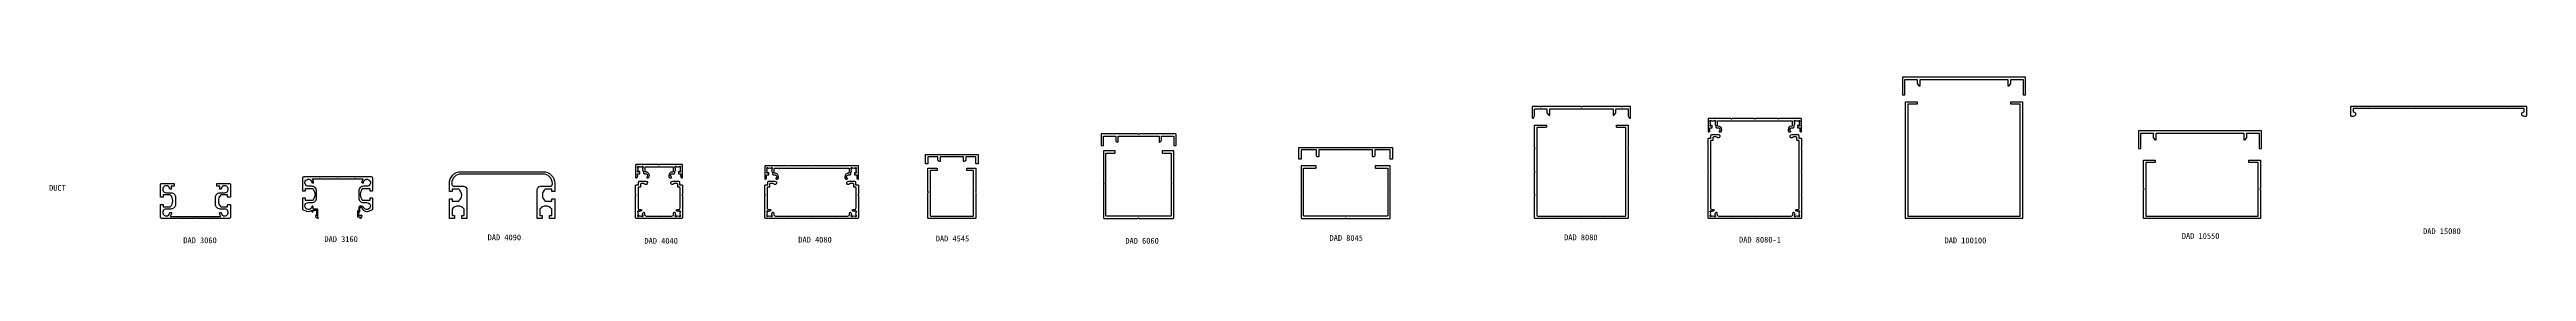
# Model space of a CAD drawing. Extents: x 2157 to 12417, y 247 to 1676.
# Drawn here: x 2164 to 4281, y 614 to 757 of the extents above; entities that cross this region are included whole.
import ezdxf

# ---------------------------------------------------------------- set-up
doc = ezdxf.new("R2010")
doc.units = 0
doc.header["$LTSCALE"] = 8
doc.layers.get('0').update_dxf_attribs({"linetype": 'CONTINUOUS'})
doc.layers.add('AM_0', color=7, linetype='CONTINUOUS', lineweight=30)
doc.styles.add('궁서체', font='')
doc.styles.get('궁서체').set_extended_font_data('GungsuhChe')

msp = doc.modelspace()

# ---------------------------------------------------------------- linework, layer by layer
at = {"color": 7}
for points in [[(3837.3, 755.2), (3837.3, 749.7), (3838.3, 749.7), (3839.8, 751.7), (3839.8, 755.2), (3850.3, 755.2), (3850.3, 742.2), (3852.3, 742.2), (3852.3, 757.2), (3747.3, 757.2), (3747.3, 742.2), (3749.3, 742.2), (3749.3, 755.2), (3759.8, 755.2), (3759.8, 751.7), (3761.3, 749.7), (3762.3, 749.7), (3762.3, 755.2), (3799.8, 755.2)], [(3847.8, 734.2), (3839.8, 734.2), (3839.8, 736.2), (3849.8, 736.2), (3849.8, 636.2), (3749.8, 636.2), (3749.8, 736.2), (3759.8, 736.2), (3759.8, 734.2), (3751.8, 734.2), (3751.8, 638.2), (3847.8, 638.2)], [(4039, 709.1), (4039, 703.6), (4040, 703.6), (4041.5, 705.6), (4041.5, 709.1), (4052, 709.1), (4052, 696.1), (4054, 696.1), (4054, 711.1), (3949, 711.1), (3949, 696.1), (3951, 696.1), (3951, 709.1), (3961.5, 709.1), (3961.5, 705.6), (3963, 703.6), (3964, 703.6), (3964, 709.1), (4001.5, 709.1)], [(3953.2, 660.7), (3953.7, 661.2), (3953.2, 661.7), (3953.2, 686.2), (3963.2, 686.2), (3963.2, 684.2), (3955.2, 684.2), (3955.2, 638.2), (4051.2, 638.2), (4051.2, 684.2), (4043.2, 684.2), (4043.2, 686.2), (4053.2, 686.2), (4053.2, 661.7), (4052.7, 661.2), (4053.2, 660.7), (4053.2, 636.2), (3953.2, 636.2)]]:
    msp.add_lwpolyline(points, close=True, dxfattribs=at)
for points in [[(3502.3, 726.6, 0.162278), (3502.4, 726.7), (3502.4, 729.8, -0.414214), (3502.7, 730.1), (3512.6, 730.1, -0.414214), (3512.9, 729.8), (3512.9, 724.2, 0.116434), (3512.9, 724.1), (3513.8, 722.3, 0.284079), (3514.1, 722.1), (3514.6, 722.1, 0.414214), (3514.9, 722.4), (3514.9, 731.8, 0.414214), (3514.6, 732.1), (3508.1, 732.1), (3507.6, 731.6), (3507.1, 732.1), (3473.4, 732.1), (3472.9, 731.6), (3472.4, 732.1), (3438.6, 732.1), (3438.1, 731.6), (3437.6, 732.1), (3431.2, 732.1, 0.414214), (3430.9, 731.8), (3430.9, 722.4, 0.414214), (3431.2, 722.1), (3431.7, 722.1, 0.284079), (3432, 722.3), (3432.8, 724.1, 0.116434), (3432.9, 724.2), (3432.9, 729.8, -0.414214), (3433.2, 730.1), (3443.1, 730.1, -0.414214), (3443.4, 729.8), (3443.4, 726.7, 0.162278), (3443.4, 726.6), (3444.8, 724.8, 0.236068), (3445, 724.6), (3445.6, 724.6, 0.414214), (3445.9, 724.9), (3445.9, 729.8, -0.414214), (3446.2, 730.1), (3472.9, 730.1), (3499.6, 730.1, -0.414214), (3499.9, 729.8), (3499.9, 724.9, 0.414214), (3500.2, 724.6), (3500.7, 724.6, 0.236068), (3501, 724.8)], [(3651.8, 710.6), (3651.8, 710.7, 0.242958), (3651.6, 710.9, -0.242958), (3651, 712.2, -0.414214), (3652.6, 713.8), (3653.6, 713.8, 0.414214), (3654.6, 714.8), (3654.6, 715.9, -0.198912), (3654.7, 716.1), (3655.1, 716.6, 0.305615), (3655.2, 716.9, -0.203231), (3655.2, 718.6, 0.305615), (3655.1, 718.9), (3654.8, 719.3, -0.38311), (3654.7, 719.7, -0.053726), (3655.2, 720.2, -0.38311), (3655.6, 720.1), (3656, 719.8, 0.305615), (3656.3, 719.7, -0.203231), (3658, 719.7, 0.305615), (3658.3, 719.8), (3658.7, 720.1, -0.38311), (3659.1, 720.2, -0.053726), (3659.6, 719.7, -0.38311), (3659.5, 719.3), (3659.1, 718.9, 0.305615), (3659.1, 718.6, -0.203231), (3659.1, 716.9, 0.305615), (3659.1, 716.6), (3659.5, 716.2, -0.38311), (3659.6, 715.8, -0.053726), (3659.1, 715.3, -0.38311), (3658.7, 715.4), (3658.3, 715.8, 0.305615), (3658, 715.8, -0.015292), (3657.8, 715.8, 0.317837), (3657.6, 715.5), (3657.6, 714.1, 0.414214), (3657.9, 713.8), (3659.3, 713.8, -0.414214), (3659.6, 713.5), (3659.6, 711.3, 0.414214), (3660.6, 710.3), (3660.8, 710.3, 0.414214), (3661.1, 710.6), (3661.1, 721.5, 0.414214), (3660.8, 721.8), (3641.6, 721.8), (3641.1, 721.3), (3640.6, 721.8), (3621.6, 721.8), (3621.1, 721.3), (3620.6, 721.8), (3601.6, 721.8), (3601.1, 721.3), (3600.6, 721.8), (3581.4, 721.8, 0.414214), (3581.1, 721.5), (3581.1, 710.6, 0.414214), (3581.4, 710.3), (3581.6, 710.3, 0.414214), (3582.6, 711.3), (3582.6, 713.5, -0.414214), (3582.9, 713.8), (3584.3, 713.8, 0.414214), (3584.6, 714.1), (3584.6, 715.5, 0.317837), (3584.4, 715.8, -0.015292), (3584.3, 715.8, 0.305615), (3584, 715.8), (3583.6, 715.4, -0.38311), (3583.2, 715.3, -0.053726), (3582.7, 715.8, -0.38311), (3582.8, 716.2), (3583.1, 716.6, 0.305615), (3583.2, 716.9, -0.203231), (3583.2, 718.6, 0.305615), (3583.1, 718.9), (3582.8, 719.3, -0.38311), (3582.7, 719.7, -0.053726), (3583.2, 720.2, -0.38311), (3583.6, 720.1), (3584, 719.8, 0.305615), (3584.3, 719.7, -0.203231), (3586, 719.7, 0.305615), (3586.3, 719.8), (3586.7, 720.1, -0.38311), (3587.1, 720.2, -0.053726), (3587.6, 719.7, -0.38311), (3587.5, 719.3), (3587.1, 718.9, 0.305615), (3587.1, 718.6, -0.203231), (3587.1, 716.9, 0.305615), (3587.1, 716.6), (3587.6, 716.1, -0.198912), (3587.7, 715.9), (3587.7, 714.8, 0.414214), (3588.7, 713.8), (3589.7, 713.8, -0.414214), (3591.3, 712.2, -0.242958), (3590.6, 710.9, 0.242958), (3590.5, 710.7), (3590.5, 710.6, 0.414214), (3590.8, 710.3), (3592, 710.3, 0.245393), (3592.3, 710.5, 0.153244), (3592.8, 712.2, 0.419921), (3589.7, 715.3, -0.419921), (3589.1, 715.8), (3589.1, 719.3, -0.414214), (3589.6, 719.8), (3652.6, 719.8, -0.414214), (3653.1, 719.3), (3653.1, 715.8, -0.419921), (3652.6, 715.3, 0.419921), (3649.5, 712.2, 0.153244), (3650, 710.5, 0.245393), (3650.3, 710.3), (3651.5, 710.3, 0.414214)], [(3076.9, 706.3, -0.414214), (3077.2, 706.6), (3111.6, 706.6, -0.414214), (3111.9, 706.3), (3111.9, 701.9, 0.414214), (3112.2, 701.6), (3112.4, 701.6, 0.414214), (3113.9, 703.1), (3113.9, 706.3, -0.414214), (3114.2, 706.6), (3124.1, 706.6, -0.414214), (3124.4, 706.3), (3124.4, 698.9, 0.414214), (3124.7, 698.6), (3126.1, 698.6, 0.414214), (3126.4, 698.9), (3126.4, 708.3, 0.414214), (3126.1, 708.6), (3094.9, 708.6), (3094.4, 708.1), (3093.9, 708.6), (3062.7, 708.6, 0.414214), (3062.4, 708.3), (3062.4, 698.9, 0.414214), (3062.7, 698.6), (3064.1, 698.6, 0.414214), (3064.4, 698.9), (3064.4, 706.3, -0.414214), (3064.7, 706.6), (3074.6, 706.6, -0.414214), (3074.9, 706.3), (3074.9, 703.1, 0.414214), (3076.4, 701.6), (3076.6, 701.6, 0.414214), (3076.9, 701.9)], [(3442.6, 714.2), (3435.2, 714.2, 0.414214), (3434.9, 713.9), (3434.9, 638.5, 0.414214), (3435.2, 638.2), (3510.6, 638.2, 0.414214), (3510.9, 638.5), (3510.9, 713.9, 0.414214), (3510.6, 714.2), (3503.2, 714.2, -0.414214), (3502.9, 714.5), (3502.9, 715.9, -0.414214), (3503.2, 716.2), (3512.6, 716.2, -0.414214), (3512.9, 715.9), (3512.9, 696.7), (3512.4, 696.2), (3512.9, 695.7), (3512.9, 676.7), (3512.4, 676.2), (3512.9, 675.7), (3512.9, 656.7), (3512.4, 656.2), (3512.9, 655.7), (3512.9, 636.5, -0.414214), (3512.6, 636.2), (3493.4, 636.2), (3492.9, 636.7), (3492.4, 636.2), (3473.4, 636.2), (3472.9, 636.7), (3472.4, 636.2), (3453.4, 636.2), (3452.9, 636.7), (3452.4, 636.2), (3433.2, 636.2, -0.414214), (3432.9, 636.5), (3432.9, 655.7), (3433.4, 656.2), (3432.9, 656.7), (3432.9, 675.7), (3433.4, 676.2), (3432.9, 676.7), (3432.9, 695.7), (3433.4, 696.2), (3432.9, 696.7), (3432.9, 715.9, -0.414214), (3433.2, 716.2), (3442.6, 716.2, -0.414214), (3442.9, 715.9), (3442.9, 714.5, -0.414214)], [(3583.6, 642.6, 0.38311), (3583.2, 642.6, 0.053726), (3582.7, 642.1, 0.38311), (3582.8, 641.7), (3583.1, 641.3, -0.305615), (3583.2, 641, 0.203231), (3583.2, 639.4, -0.305615), (3583.1, 639), (3582.8, 638.6, 0.38311), (3582.7, 638.2, 0.053726), (3583.2, 637.8, 0.38311), (3583.6, 637.8), (3584, 638.2, -0.305615), (3584.3, 638.3, 0.203231), (3586, 638.3, -0.305615), (3586.3, 638.2), (3586.7, 637.8, 0.38311), (3587.1, 637.8, 0.053726), (3587.6, 638.2, 0.38311), (3587.5, 638.6), (3587.1, 639, -0.305615), (3587.1, 639.4, 0.121666), (3587.2, 640.4, -0.22065), (3587.3, 640.6), (3588.1, 641.4, -0.565857), (3588.6, 641.2, -0.098983), (3588.7, 639.8, 0.443276), (3590.2, 638.2), (3652.1, 638.2, 0.443276), (3653.6, 639.8, -0.098983), (3653.7, 641.2, -0.565857), (3654.2, 641.4), (3655, 640.6, -0.22065), (3655.1, 640.4, 0.121666), (3655.2, 639.4, -0.305615), (3655.1, 639), (3654.8, 638.6, 0.38311), (3654.7, 638.2, 0.053726), (3655.2, 637.8, 0.38311), (3655.6, 637.8), (3656, 638.2, -0.305615), (3656.3, 638.3, 0.203231), (3658, 638.3, -0.305615), (3658.3, 638.2), (3658.7, 637.8, 0.38311), (3659.1, 637.8, 0.053726), (3659.6, 638.2, 0.38311), (3659.5, 638.6), (3659.1, 639, -0.305615), (3659.1, 639.4, 0.203231), (3659.1, 641, -0.305615), (3659.1, 641.3), (3659.5, 641.7, 0.38311), (3659.6, 642.1, 0.053726), (3659.1, 642.6, 0.38311), (3658.7, 642.6), (3658.3, 642.2, -0.305615), (3658, 642.1, 0.121666), (3657, 642.3, -0.22065), (3656.7, 642.4), (3656, 643.1, -0.565857), (3656.1, 643.6, -0.098983), (3657.5, 643.8, 0.443276), (3659.1, 645.3), (3659.1, 702.5, 0.414214), (3658.8, 702.8), (3657.4, 702.8, -0.414214), (3657.1, 703.1), (3657.1, 705.2, 0.414214), (3656.1, 706.2), (3654.6, 706.2, 0.236068), (3653.8, 705.8, -1.618034), (3652.6, 708.2), (3657.6, 708.2, -0.414214), (3658.6, 707.2), (3658.6, 705.1, 0.414214), (3658.9, 704.8), (3660.8, 704.8, -0.414214), (3661.1, 704.5), (3661.1, 696.7), (3660.6, 696.2), (3661.1, 695.7), (3661.1, 676.7), (3660.6, 676.2), (3661.1, 675.7), (3661.1, 656.7), (3660.6, 656.2), (3661.1, 655.7), (3661.1, 636.7, -0.414214), (3660.6, 636.2), (3641.6, 636.2), (3641.1, 636.7), (3640.6, 636.2), (3621.6, 636.2), (3621.1, 636.7), (3620.6, 636.2), (3601.6, 636.2), (3601.1, 636.7), (3600.6, 636.2), (3581.6, 636.2, -0.414214), (3581.1, 636.7), (3581.1, 655.7), (3581.6, 656.2), (3581.1, 656.7), (3581.1, 675.7), (3581.6, 676.2), (3581.1, 676.7), (3581.1, 695.7), (3581.6, 696.2), (3581.1, 696.7), (3581.1, 704.5, -0.414214), (3581.4, 704.8), (3583.3, 704.8, 0.414214), (3583.6, 705.1), (3583.6, 707.2, -0.414214), (3584.6, 708.2), (3589.7, 708.2, -1.618034), (3588.5, 705.8, 0.236068), (3587.7, 706.2), (3586.1, 706.2, 0.414214), (3585.1, 705.2), (3585.1, 703.1, -0.414214), (3584.8, 702.8), (3583.4, 702.8, 0.414214), (3583.1, 702.5), (3583.1, 645.3, 0.443276), (3584.8, 643.8, -0.098983), (3586.2, 643.6, -0.565857), (3586.3, 643.1), (3585.6, 642.4, -0.22065), (3585.3, 642.3, 0.121666), (3584.3, 642.1, -0.305615), (3584, 642.2)], [(2666.1, 672.4, 1), (2666.1, 673), (2666.1, 674.1, -0.414214), (2666.4, 674.4), (2667.8, 674.4, 0.414214), (2668.1, 674.7), (2668.1, 676.1, 0.317837), (2667.9, 676.4, -0.015292), (2667.8, 676.4, 0.305615), (2667.4, 676.3), (2667.1, 676, -0.38311), (2666.7, 675.9, -0.053726), (2666.2, 676.4, -0.38311), (2666.2, 676.8), (2666.6, 677.2, 0.305615), (2666.7, 677.5, -0.203231), (2666.7, 679.2, 0.305615), (2666.6, 679.5), (2666.2, 679.9, -0.38311), (2666.2, 680.3, -0.053726), (2666.7, 680.8, -0.38311), (2667.1, 680.7), (2667.4, 680.3, 0.305615), (2667.8, 680.3, -0.203231), (2669.4, 680.3, 0.305615), (2669.7, 680.3), (2670.1, 680.7, -0.38311), (2670.5, 680.8, -0.053726), (2671, 680.3, -0.38311), (2671, 679.9), (2670.6, 679.5, 0.305615), (2670.5, 679.2, -0.203231), (2670.5, 677.5, 0.305615), (2670.6, 677.2), (2671.1, 676.7, -0.198912), (2671.2, 676.5), (2671.2, 675.4, 0.414214), (2672.2, 674.4), (2673.2, 674.4, -0.414214), (2674.8, 672.8, -0.242958), (2674.1, 671.5, 0.242958), (2674, 671.3), (2674, 671.2, 0.414214), (2674.3, 670.9), (2675.5, 670.9, 0.245393), (2675.7, 671.1, 0.153244), (2676.3, 672.8, 0.419921), (2673.1, 675.9, -0.419921), (2672.6, 676.4), (2672.6, 679.8, -0.414214), (2673.1, 680.3), (2696.1, 680.3, -0.414214), (2696.6, 679.8), (2696.6, 676.4, -0.419921), (2696.1, 675.9, 0.419921), (2692.9, 672.8, 0.153244), (2693.5, 671.1, 0.245393), (2693.7, 670.9), (2694.9, 670.9, 0.414214), (2695.2, 671.2), (2695.2, 671.3, 0.242958), (2695.1, 671.5, -0.242958), (2694.4, 672.8, -0.414214), (2696, 674.4), (2697, 674.4, 0.414214), (2698, 675.4), (2698, 676.5, -0.198912), (2698.1, 676.7), (2698.6, 677.2, 0.305615), (2698.7, 677.5, -0.203231), (2698.7, 679.2, 0.305615), (2698.6, 679.5), (2698.2, 679.9, -0.38311), (2698.2, 680.3, -0.053726), (2698.7, 680.8, -0.38311), (2699.1, 680.7), (2699.4, 680.3, 0.305615), (2699.8, 680.3, -0.203231), (2701.4, 680.3, 0.305615), (2701.7, 680.3), (2702.1, 680.7, -0.38311), (2702.5, 680.8, -0.053726), (2703, 680.3, -0.38311), (2703, 679.9), (2702.6, 679.5, 0.305615), (2702.5, 679.2, -0.203231), (2702.5, 677.5, 0.305615), (2702.6, 677.2), (2703, 676.8, -0.38311), (2703, 676.4, -0.053726), (2702.5, 675.9, -0.38311), (2702.1, 676), (2701.7, 676.3, 0.305615), (2701.4, 676.4, -0.015292), (2701.3, 676.4, 0.317837), (2701.1, 676.1), (2701.1, 674.7, 0.414214), (2701.4, 674.4), (2702.8, 674.4, -0.414214), (2703.1, 674.1), (2703.1, 673, 1), (2703.1, 672.4), (2703.1, 671.9, 0.414214), (2704.1, 670.9), (2704.3, 670.9, 0.414214), (2704.6, 671.2), (2704.6, 682, 0.414214), (2704.3, 682.3), (2685.1, 682.3), (2684.6, 681.8), (2684.1, 682.3), (2664.9, 682.3, 0.414214), (2664.6, 682), (2664.6, 671.2, 0.414214), (2664.9, 670.9), (2665.1, 670.9, 0.414214), (2666.1, 671.9)], [(2845.6, 670.2), (2845.6, 670.3, 0.242958), (2845.5, 670.5, -0.242958), (2844.8, 671.8, -0.414214), (2846.4, 673.4), (2847.4, 673.4, 0.414214), (2848.4, 674.4), (2848.4, 675.5, -0.198912), (2848.5, 675.7), (2849, 676.2, 0.305615), (2849, 676.5, -0.203231), (2849, 678.1, 0.305615), (2849, 678.5), (2848.6, 678.9, -0.38311), (2848.6, 679.3, -0.053726), (2849, 679.7, -0.38311), (2849.4, 679.7), (2849.8, 679.3, 0.305615), (2850.2, 679.3, -0.203231), (2851.8, 679.3, 0.305615), (2852.1, 679.3), (2852.5, 679.7, -0.38311), (2852.9, 679.7, -0.053726), (2853.4, 679.3, -0.38311), (2853.4, 678.9), (2853, 678.5, 0.305615), (2852.9, 678.1, -0.203231), (2852.9, 676.5, 0.305615), (2853, 676.2), (2853.4, 675.8, -0.38311), (2853.4, 675.4, -0.053726), (2852.9, 674.9, -0.38311), (2852.5, 674.9), (2852.1, 675.3, 0.305615), (2851.8, 675.4, -0.015292), (2851.7, 675.3, 0.317837), (2851.5, 675.1), (2851.5, 673.7, 0.414214), (2851.8, 673.4), (2853.2, 673.4, -0.414214), (2853.5, 673.1), (2853.5, 670.9, 0.414214), (2854.5, 669.9), (2854.7, 669.9, 0.414214), (2855, 670.2), (2855, 681, 0.414214), (2854.7, 681.3), (2835.5, 681.3), (2835, 680.8), (2834.5, 681.3), (2815.5, 681.3), (2815, 680.8), (2814.5, 681.3), (2795.5, 681.3), (2795, 680.8), (2794.5, 681.3), (2775.3, 681.3, 0.414214), (2775, 681), (2775, 670.2, 0.414214), (2775.3, 669.9), (2775.5, 669.9, 0.414214), (2776.5, 670.9), (2776.5, 673.1, -0.414214), (2776.8, 673.4), (2778.2, 673.4, 0.414214), (2778.5, 673.7), (2778.5, 675.1, 0.317837), (2778.3, 675.3, -0.015292), (2778.2, 675.4, 0.305615), (2777.8, 675.3), (2777.4, 674.9, -0.38311), (2777, 674.9, -0.053726), (2776.6, 675.4, -0.38311), (2776.6, 675.8), (2777, 676.2, 0.305615), (2777, 676.5, -0.203231), (2777, 678.1, 0.305615), (2777, 678.5), (2776.6, 678.9, -0.38311), (2776.6, 679.3, -0.053726), (2777, 679.7, -0.38311), (2777.4, 679.7), (2777.8, 679.3, 0.305615), (2778.2, 679.3, -0.203231), (2779.8, 679.3, 0.305615), (2780.1, 679.3), (2780.5, 679.7, -0.38311), (2780.9, 679.7, -0.053726), (2781.4, 679.3, -0.38311), (2781.4, 678.9), (2781, 678.5, 0.305615), (2780.9, 678.1, -0.203231), (2780.9, 676.5, 0.305615), (2781, 676.2), (2781.5, 675.7, -0.198912), (2781.6, 675.5), (2781.6, 674.4, 0.414214), (2782.6, 673.4), (2783.6, 673.4, -0.414214), (2785.2, 671.8, -0.242958), (2784.5, 670.5, 0.242958), (2784.4, 670.3), (2784.4, 670.2, 0.414214), (2784.7, 669.9), (2785.9, 669.9, 0.245393), (2786.1, 670, 0.153244), (2786.7, 671.8, 0.419921), (2783.5, 674.9, -0.419921), (2783, 675.4), (2783, 678.8, -0.414214), (2783.5, 679.3), (2846.5, 679.3, -0.414214), (2847, 678.8), (2847, 675.4, -0.419921), (2846.5, 674.9, 0.419921), (2843.3, 671.8, 0.153244), (2843.9, 670, 0.245393), (2844.1, 669.9), (2845.3, 669.9, 0.414214)], [(3074.3, 693.9, 0.414214), (3074, 694.2), (3064.7, 694.2, 0.414214), (3064.4, 693.9), (3064.4, 666.7), (3064.9, 666.2), (3064.4, 665.7), (3064.4, 636.5, 0.414214), (3064.7, 636.2), (3093.9, 636.2), (3094.4, 636.7), (3094.9, 636.2), (3124.1, 636.2, 0.414214), (3124.4, 636.5), (3124.4, 665.7), (3123.9, 666.2), (3124.4, 666.7), (3124.4, 693.9, 0.414214), (3124.1, 694.2), (3114.8, 694.2, 0.414214), (3114.5, 693.9), (3114.5, 692.5, 0.414214), (3114.8, 692.2), (3122.1, 692.2, -0.414214), (3122.4, 691.9), (3122.4, 638.5, -0.414214), (3122.1, 638.2), (3066.7, 638.2, -0.414214), (3066.4, 638.5), (3066.4, 691.9, -0.414214), (3066.7, 692.2), (3074, 692.2, 0.414214), (3074.3, 692.5)], [(3296.4, 690.4, -0.414214), (3294.9, 688.9), (3294.7, 688.9, -0.414214), (3294.4, 689.2), (3294.4, 694.9), (3248.4, 694.9), (3248.4, 689.2, -0.414214), (3248.1, 688.9), (3247.9, 688.9, -0.414214), (3246.4, 690.4), (3246.4, 694.9), (3233.4, 694.9), (3233.4, 687.2, -0.414214), (3233.1, 686.9), (3231.7, 686.9, -0.414214), (3231.4, 687.2), (3231.4, 696.6, -0.414214), (3231.7, 696.9), (3270.9, 696.9), (3271.4, 696.4), (3271.9, 696.9), (3311.1, 696.9, -0.414214), (3311.4, 696.6), (3311.4, 687.2, -0.414214), (3311.1, 686.9), (3309.7, 686.9, -0.414214), (3309.4, 687.2), (3309.4, 694.9), (3296.4, 694.9)], [(3233.9, 658.7), (3233.4, 658.2), (3233.4, 636.5, 0.414214), (3233.7, 636.2), (3270.9, 636.2), (3271.4, 636.7), (3271.9, 636.2), (3309.1, 636.2, 0.414214), (3309.4, 636.5), (3309.4, 658.2), (3308.9, 658.7), (3309.4, 659.2), (3309.4, 680.9, 0.414214), (3309.1, 681.2), (3297, 681.2, 0.414214), (3296.7, 680.9), (3296.7, 679.5, 0.414214), (3297, 679.2), (3307.1, 679.2, -0.414214), (3307.4, 678.9), (3307.4, 638.5, -0.414214), (3307.1, 638.2), (3235.7, 638.2, -0.414214), (3235.4, 638.5), (3235.4, 678.9, -0.414214), (3235.7, 679.2), (3245.8, 679.2, 0.414214), (3246.1, 679.5), (3246.1, 680.9, 0.414214), (3245.8, 681.2), (3233.7, 681.2, 0.414214), (3233.4, 680.9), (3233.4, 659.2)], [(2702.6, 645.3), (2702.6, 662.5, 0.414214), (2702.3, 662.8), (2700.9, 662.8, -0.414214), (2700.6, 663.1), (2700.6, 665.2, 0.414214), (2699.6, 666.2), (2698, 666.2, 0.236068), (2697.2, 665.8, -1.618034), (2696, 668.2), (2701.1, 668.2, -0.414214), (2702.1, 667.2), (2702.1, 665.1, 0.414214), (2702.4, 664.8), (2704.3, 664.8, -0.414214), (2704.6, 664.5), (2704.6, 656.7), (2704.1, 656.2), (2704.6, 655.7), (2704.6, 636.7, -0.414214), (2704.1, 636.2), (2685.1, 636.2), (2684.6, 636.7), (2684.1, 636.2), (2665.1, 636.2, -0.414214), (2664.6, 636.7), (2664.6, 655.7), (2665.1, 656.2), (2664.6, 656.7), (2664.6, 664.5, -0.414214), (2664.9, 664.8), (2666.8, 664.8, 0.414214), (2667.1, 665.1), (2667.1, 667.2, -0.414214), (2668.1, 668.2), (2673.2, 668.2, -1.618034), (2672, 665.8, 0.236068), (2671.2, 666.2), (2669.6, 666.2, 0.414214), (2668.6, 665.2), (2668.6, 663.1, -0.414214), (2668.3, 662.8), (2666.9, 662.8, 0.414214), (2666.6, 662.5), (2666.6, 645.3, 0.443276), (2668.2, 643.8, -0.098983), (2669.6, 643.6, -0.565857), (2669.8, 643.1), (2669, 642.4, -0.22065), (2668.8, 642.3, 0.121666), (2667.8, 642.1, -0.305615), (2667.4, 642.2), (2667.1, 642.6, 0.38311), (2666.7, 642.6, 0.053726), (2666.2, 642.1, 0.38311), (2666.2, 641.7), (2666.6, 641.3, -0.305615), (2666.7, 641, 0.203231), (2666.7, 639.4, -0.305615), (2666.6, 639), (2666.2, 638.6, 0.38311), (2666.2, 638.2, 0.053726), (2666.7, 637.8, 0.38311), (2667.1, 637.8), (2667.4, 638.2, -0.305615), (2667.8, 638.3, 0.203231), (2669.4, 638.3, -0.305615), (2669.7, 638.2), (2670.1, 637.8, 0.38311), (2670.5, 637.8, 0.053726), (2671, 638.2, 0.38311), (2671, 638.6), (2670.6, 639, -0.305615), (2670.5, 639.4, 0.121666), (2670.7, 640.4, -0.22065), (2670.8, 640.6), (2671.5, 641.4, -0.565857), (2672, 641.2, -0.098983), (2672.2, 639.8, 0.443276), (2673.7, 638.2), (2695.5, 638.2, 0.443276), (2697, 639.8, -0.098983), (2697.2, 641.2, -0.565857), (2697.7, 641.4), (2698.4, 640.6, -0.22065), (2698.5, 640.4, 0.121666), (2698.7, 639.4, -0.305615), (2698.6, 639), (2698.2, 638.6, 0.38311), (2698.2, 638.2, 0.053726), (2698.7, 637.8, 0.38311), (2699.1, 637.8), (2699.4, 638.2, -0.305615), (2699.8, 638.3, 0.203231), (2701.4, 638.3, -0.305615), (2701.7, 638.2), (2702.1, 637.8, 0.38311), (2702.5, 637.8, 0.053726), (2703, 638.2, 0.38311), (2703, 638.6), (2702.6, 639, -0.305615), (2702.5, 639.4, 0.203231), (2702.5, 641, -0.305615), (2702.6, 641.3), (2703, 641.7, 0.38311), (2703, 642.1, 0.053726), (2702.5, 642.6, 0.38311), (2702.1, 642.6), (2701.7, 642.2, -0.305615), (2701.4, 642.1, 0.121666), (2700.4, 642.3, -0.22065), (2700.2, 642.4), (2699.4, 643.1, -0.565857), (2699.5, 643.6, -0.098983), (2700.9, 643.8, 0.443276)], [(2848.6, 638.6, 0.38311), (2848.6, 638.2, 0.053726), (2849, 637.8, 0.38311), (2849.4, 637.8), (2849.8, 638.2, -0.305615), (2850.2, 638.3, 0.203231), (2851.8, 638.3, -0.305615), (2852.1, 638.2), (2852.5, 637.8, 0.38311), (2852.9, 637.8, 0.053726), (2853.4, 638.2, 0.38311), (2853.4, 638.6), (2853, 639, -0.305615), (2852.9, 639.4, 0.203231), (2852.9, 641, -0.305615), (2853, 641.3), (2853.4, 641.7, 0.38311), (2853.4, 642.1, 0.053726), (2852.9, 642.6, 0.38311), (2852.5, 642.6), (2852.1, 642.2, -0.305615), (2851.8, 642.1, 0.121666), (2850.8, 642.3, -0.22065), (2850.6, 642.4), (2849.8, 643.1, -0.565857), (2849.9, 643.6, -0.098983), (2851.3, 643.8, 0.443276), (2853, 645.3), (2853, 662.5, 0.414214), (2852.7, 662.8), (2851.3, 662.8, -0.414214), (2851, 663.1), (2851, 665.2, 0.414214), (2850, 666.2), (2848.4, 666.2, 0.236068), (2847.6, 665.8, -1.618034), (2846.4, 668.2), (2851.5, 668.2, -0.414214), (2852.5, 667.2), (2852.5, 665.1, 0.414214), (2852.8, 664.8), (2854.7, 664.8, -0.414214), (2855, 664.5), (2855, 656.7), (2854.5, 656.2), (2855, 655.7), (2855, 636.7, -0.414214), (2854.5, 636.2), (2835.5, 636.2), (2835, 636.7), (2834.5, 636.2), (2815.5, 636.2), (2815, 636.7), (2814.5, 636.2), (2795.5, 636.2), (2795, 636.7), (2794.5, 636.2), (2775.5, 636.2, -0.414214), (2775, 636.7), (2775, 655.7), (2775.5, 656.2), (2775, 656.7), (2775, 664.5, -0.414214), (2775.3, 664.8), (2777.2, 664.8, 0.414214), (2777.5, 665.1), (2777.5, 667.2, -0.414214), (2778.5, 668.2), (2783.6, 668.2, -1.618034), (2782.4, 665.8, 0.236068), (2781.6, 666.2), (2780, 666.2, 0.414214), (2779, 665.2), (2779, 663.1, -0.414214), (2778.7, 662.8), (2777.3, 662.8, 0.414214), (2777, 662.5), (2777, 645.3, 0.443276), (2778.6, 643.8, -0.098983), (2780, 643.6, -0.565857), (2780.2, 643.1), (2779.4, 642.4, -0.22065), (2779.2, 642.3, 0.121666), (2778.2, 642.1, -0.305615), (2777.8, 642.2), (2777.4, 642.6, 0.38311), (2777, 642.6, 0.053726), (2776.6, 642.1, 0.38311), (2776.6, 641.7), (2777, 641.3, -0.305615), (2777, 641, 0.203231), (2777, 639.4, -0.305615), (2777, 639), (2776.6, 638.6, 0.38311), (2776.6, 638.2, 0.053726), (2777, 637.8, 0.38311), (2777.4, 637.8), (2777.8, 638.2, -0.305615), (2778.2, 638.3, 0.203231), (2779.8, 638.3, -0.305615), (2780.1, 638.2), (2780.5, 637.8, 0.38311), (2780.9, 637.8, 0.053726), (2781.4, 638.2, 0.38311), (2781.4, 638.6), (2781, 639, -0.305615), (2780.9, 639.4, 0.121666), (2781.1, 640.4, -0.22065), (2781.2, 640.6), (2781.9, 641.4, -0.565857), (2782.4, 641.2, -0.098983), (2782.6, 639.8, 0.443276), (2784.1, 638.2), (2845.9, 638.2, 0.443276), (2847.4, 639.8, -0.098983), (2847.5, 641.2, -0.565857), (2848, 641.4), (2848.8, 640.6, -0.22065), (2848.9, 640.4, 0.121666), (2849, 639.4, -0.305615), (2849, 639)]]:
    msp.add_lwpolyline(points, format="xyb", close=True, dxfattribs=at)
at = {"color": 7, "lineweight": -3}
for points in [[(2944.9, 685.3), (2944.9, 689), (2924.9, 689), (2924.9, 685.3, -0.414214), (2924.6, 685), (2924, 685, -0.198912), (2923.8, 685.1), (2923, 685.9, -0.198912), (2922.9, 686.1), (2922.9, 689), (2914.4, 689), (2914.4, 683.3, -0.414214), (2914.1, 683), (2912.7, 683, -0.414214), (2912.4, 683.3), (2912.4, 690.7, -0.414214), (2912.7, 691), (2934.4, 691), (2934.9, 690.5), (2935.4, 691), (2957.1, 691, -0.414214), (2957.4, 690.7), (2957.4, 683.3, -0.414214), (2957.1, 683), (2955.7, 683, -0.414214), (2955.4, 683.3), (2955.4, 689), (2946.9, 689), (2946.9, 686.1, -0.198912), (2946.8, 685.9), (2946, 685.1, -0.198912), (2945.8, 685), (2945.2, 685, -0.414214)], [(2934.9, 636.7), (2934.4, 636.2), (2914.7, 636.2, -0.414214), (2914.4, 636.5), (2914.4, 658.2), (2914.9, 658.7), (2914.4, 659.2), (2914.4, 678.9, -0.414214), (2914.7, 679.2), (2922, 679.2, -0.414214), (2922.3, 678.9), (2922.3, 677.5, -0.414214), (2922, 677.2), (2916.7, 677.2, 0.414214), (2916.4, 676.9), (2916.4, 638.5, 0.414214), (2916.7, 638.2), (2953.1, 638.2, 0.414214), (2953.4, 638.5), (2953.4, 676.9, 0.414214), (2953.1, 677.2), (2947.8, 677.2, -0.414214), (2947.5, 677.5), (2947.5, 678.9, -0.414214), (2947.8, 679.2), (2955.1, 679.2, -0.414214), (2955.4, 678.9), (2955.4, 659.2), (2954.9, 658.7), (2955.4, 658.2), (2955.4, 636.5, -0.414214), (2955.1, 636.2), (2935.4, 636.2)], [(2309.5, 637.7, 0.62509), (2309.9, 638.4, -0.139015), (2309, 640.7, -0.447214), (2309.4, 641.2), (2310.4, 641.2, 2.414214), (2313.4, 644.2), (2309.4, 644.2, -0.414214), (2305.4, 648.2), (2305.4, 654.2, -0.414214), (2309.4, 658.2), (2313.4, 658.2, 2.414214), (2310.4, 661.2), (2309.4, 661.2, -0.447214), (2309, 661.7, -0.079079), (2309.3, 663.1, 0.545587), (2308.9, 663.7), (2306.6, 663.7), (2306.6, 666.2), (2317.4, 666.2, -0.414214), (2318.4, 665.2), (2318.4, 654.6, -0.414214), (2318.1, 654.3), (2316.2, 654.3, -0.414214), (2315.9, 654.6), (2315.9, 656.3), (2310, 656.3, 0.397613), (2310, 646), (2315.9, 646), (2315.9, 647.7, -0.414214), (2316.2, 648), (2318.1, 648, -0.414214), (2318.4, 647.7), (2318.4, 637.2, -0.414214), (2317.4, 636.2), (2303.7, 636.2), (2303.4, 636.5), (2303.1, 636.2), (2288.7, 636.2), (2288.4, 636.5), (2288.1, 636.2), (2273.7, 636.2), (2273.4, 636.5), (2273.1, 636.2), (2259.4, 636.2, -0.414214), (2258.4, 637.2), (2258.4, 647.7, -0.414214), (2258.7, 648), (2260.6, 648, -0.414214), (2260.9, 647.7), (2260.9, 646), (2266.9, 646, 0.397613), (2266.9, 656.3), (2260.9, 656.3), (2260.9, 654.6, -0.414214), (2260.6, 654.3), (2258.7, 654.3, -0.414214), (2258.4, 654.6), (2258.4, 665.2, -0.414214), (2259.4, 666.2), (2270.3, 666.2), (2270.3, 663.7), (2267.9, 663.7, 0.545587), (2267.5, 663.1, -0.079079), (2267.9, 661.7, -0.447214), (2267.5, 661.2), (2266.4, 661.2, 2.414214), (2263.4, 658.2), (2267.4, 658.2, -0.414214), (2271.4, 654.2), (2271.4, 648.2, -0.414214), (2267.4, 644.2), (2263.4, 644.2, 2.414214), (2266.4, 641.2), (2267.5, 641.2, -0.447214), (2267.9, 640.7, -0.139015), (2267, 638.4, 0.62509), (2267.3, 637.7), (2288.4, 637.7)], [(2388.5, 669.5, -0.62509), (2388.8, 670.2), (2394.6, 670.2), (2394.9, 670.5), (2395.2, 670.2), (2409.6, 670.2), (2409.9, 670.5), (2410.2, 670.2), (2424.6, 670.2), (2424.9, 670.5), (2425.2, 670.2), (2431, 670.2, -0.62509), (2431.4, 669.5, 0.139015), (2430.5, 667.2, 0.447214), (2430.9, 666.7), (2431.9, 666.7, -2.414214), (2434.9, 663.7), (2431.9, 663.7, 0.414214), (2427.9, 659.7), (2427.9, 653.7, 0.414214), (2431.9, 649.7), (2434.9, 649.7, -1.931852), (2432.1, 645.7, 0.317837), (2430.7, 646.7), (2429.4, 646.7, 0.414214), (2427.9, 645.2), (2427.9, 642.7), (2427.2, 642.7, 0.414214), (2426.9, 642.4), (2426.9, 637.8, 0.414214), (2427.2, 637.5), (2429.3, 637.5), (2429, 637, 1), (2429.9, 636.4), (2430.9, 638, 0.59307), (2430.6, 638.5), (2427.9, 638.5), (2427.9, 641.7), (2428.6, 641.7, 0.414214), (2428.9, 642), (2428.9, 645.2, -0.414214), (2429.4, 645.7), (2430.2, 645.7, -0.327538), (2430.6, 645.3, 0.424935), (2436.4, 642.4), (2439.9, 643.7), (2439.9, 653.2, 0.414214), (2439.6, 653.5), (2437.7, 653.5, 0.414214), (2437.4, 653.2), (2437.4, 651.5), (2431.5, 651.5, -0.397613), (2431.5, 661.8), (2437.4, 661.8), (2437.4, 660.1, 0.414214), (2437.7, 659.8), (2439.6, 659.8, 0.414214), (2439.9, 660.1), (2439.9, 670.7, 0.414214), (2438.9, 671.7), (2425.2, 671.7), (2424.9, 671.4), (2424.6, 671.7), (2410.2, 671.7), (2409.9, 671.4), (2409.6, 671.7), (2395.2, 671.7), (2394.9, 671.4), (2394.6, 671.7), (2380.9, 671.7, 0.414214), (2379.9, 670.7), (2379.9, 660.1, 0.414214), (2380.2, 659.8), (2382.1, 659.8, 0.414214), (2382.4, 660.1), (2382.4, 661.8), (2388.4, 661.8, -0.397613), (2388.4, 651.5), (2382.4, 651.5), (2382.4, 653.2, 0.414214), (2382.1, 653.5), (2380.2, 653.5, 0.414214), (2379.9, 653.2), (2379.9, 643.7), (2383.4, 642.4, 0.274307), (2387.9, 643.3), (2387.9, 642.2, 0.414214), (2388.4, 641.7), (2388.4, 641.7, 0.414214), (2388.9, 642.2), (2388.9, 643.2), (2391.9, 643.2), (2391.9, 638.4), (2391.8, 638.5, 1), (2391.1, 637.8), (2392.6, 636.3, 1), (2393.3, 637), (2392.9, 637.4), (2392.9, 643.7, 0.414214), (2392.4, 644.2), (2388.9, 644.2), (2388.9, 646.2, 0.414214), (2388.4, 646.7), (2388.4, 646.7, 0.372825), (2387.9, 646.3, -2.188901), (2384.9, 649.7), (2387.9, 649.7, 0.414214), (2391.9, 653.7), (2391.9, 659.7, 0.414214), (2387.9, 663.7), (2384.9, 663.7, -2.414214), (2387.9, 666.7), (2389, 666.7, 0.447214), (2389.4, 667.2, 0.139015)], [(2585.4, 674.2), (2550.4, 674.2), (2515.4, 674.2, 0.414214), (2507.4, 666.2), (2507.4, 665.7, 0.414214), (2509.4, 663.7), (2517.4, 663.7, -0.414214), (2520.4, 660.7), (2520.4, 636.2), (2516, 636.2), (2516, 638.7), (2518, 638.7), (2518, 644.2, 0.485437), (2507.7, 644.2), (2507.7, 638.7), (2509.7, 638.7), (2509.7, 636.2), (2505.4, 636.2), (2505.4, 653), (2507.9, 653), (2507.9, 651), (2513.4, 651, 0.485437), (2513.4, 661.3), (2507.9, 661.3), (2507.9, 659.3), (2505.4, 659.3), (2505.4, 666.2, -0.414214), (2515.4, 676.2), (2550.4, 676.2), (2585.4, 676.2, -0.414214), (2595.4, 666.2), (2595.4, 659.3), (2592.9, 659.3), (2592.9, 661.3), (2587.4, 661.3, 0.485437), (2587.4, 651), (2592.9, 651), (2592.9, 653), (2595.4, 653), (2595.4, 636.2), (2591, 636.2), (2591, 638.7), (2593, 638.7), (2593, 644.2, 0.485437), (2582.7, 644.2), (2582.7, 638.7), (2584.7, 638.7), (2584.7, 636.2), (2580.4, 636.2), (2580.4, 660.7, -0.414214), (2583.4, 663.7), (2591.4, 663.7, 0.414214), (2593.4, 665.7), (2593.4, 666.2, 0.414214)]]:
    msp.add_lwpolyline(points, format="xyb", close=True, dxfattribs=at)
at = {"layer": 'AM_0', "color": 0}
msp.add_lwpolyline([(4225.5, 732), (4226, 732.5), (4265, 732.5), (4265.5, 732), (4266, 732.5), (4280, 732.5, -0.414214), (4280.5, 732), (4280.5, 724.5, -0.414214), (4279.5, 723.5), (4278.5, 723.5, -1), (4278.5, 727.5), (4278.5, 730, 0.414214), (4278, 730.5), (4205.5, 730.5), (4133, 730.5, 0.414214), (4132.5, 730), (4132.5, 727.5, -1), (4132.5, 723.5), (4131.5, 723.5, -0.414214), (4130.5, 724.5), (4130.5, 732, -0.414214), (4131, 732.5), (4145, 732.5), (4145.5, 732), (4146, 732.5), (4185, 732.5), (4185.5, 732), (4186, 732.5), (4205, 732.5), (4205.5, 732), (4206, 732.5), (4225, 732.5)], format="xyb", close=True, dxfattribs=at)

# ---------------------------------------------------------------- texts
at = {"layer": 'AM_0', "color": 7, "style": '궁서체'}
for s, p in [('DUCT', (2163.3, 659.8)), ('DAD 3060', (2278, 614.9)), ('DAD 3160', (2398.6, 615.9)), ('DAD 4090', (2538.1, 617.4)), ('DAD 4040', (2672.1, 614.4)), ('DAD 4080', (2803.6, 615.4)), ('DAD 4545', (2921.1, 616.4)), ('DAD 6060', (3083.1, 614.4)), ('DAD 8045', (3257.6, 616.9)), ('DAD 8080', (3458.1, 617.4)), ('DAD 8080-1', (3607.6, 615.4)), ('DAD 100100', (3783.2, 614.8)), ('DAD 10550', (3986, 618.6)), ('DAD 15080', (4192.2, 622.7))]:
    msp.add_text(s, height=5, dxfattribs=at).set_placement(p)

doc.saveas('drawing.dxf')
